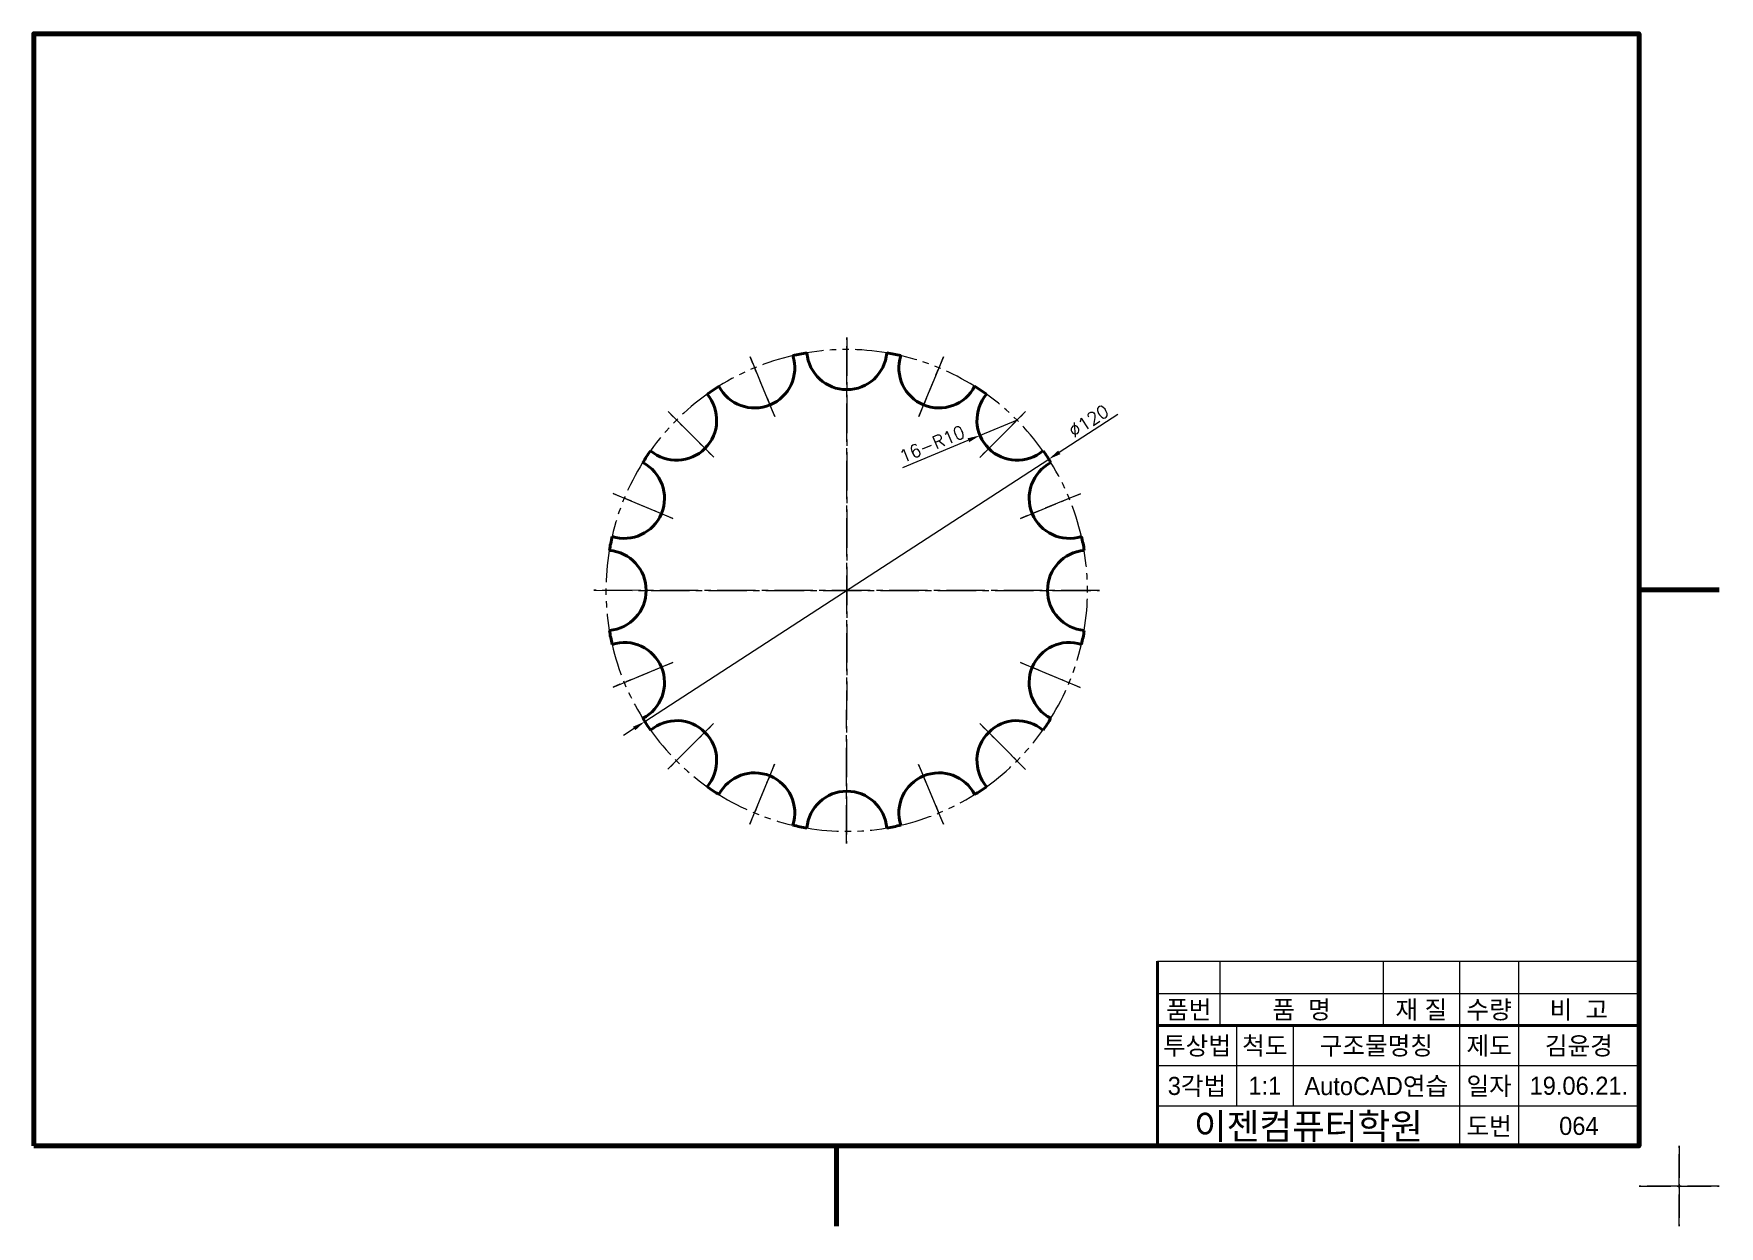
# Model space of a CAD drawing. Header units: millimetres. Extents: x 0 to 4210, y 0 to 2980.
# Drawn here: x 1270 to 1690, y 1772 to 2069 of the extents above; entities that cross this region are included whole.
import ezdxf
from ezdxf.enums import TextEntityAlignment as Align

# ---------------------------------------------------------------- set-up
doc = ezdxf.new("R2010")
doc.units = ezdxf.units.MM
doc.linetypes.add('CENTER2', pattern=[28.575, 19.05, -3.175, 3.175, -3.175])
doc.linetypes.add('PHANTOM2', pattern=[31.75, 15.875, -3.175, 3.175, -3.175, 3.175, -3.175])
for name, color, linetype, lineweight in [('가는선', 1, 'Continuous', 13), ('가상선', 1, 'PHANTOM2', 13), ('구분선', 1, 'PHANTOM2', 13), ('문자', 2, 'Continuous', 20), ('외곽선', 4, 'Continuous', 70), ('외형선', 3, 'Continuous', 40), ('중심선', 1, 'CENTER2', 13), ('치수선', 1, 'Continuous', 13)]:
    doc.layers.add(name, color=color, linetype=linetype, lineweight=lineweight)
doc.styles.get("Standard").update_dxf_attribs({"font": 'romans.shx'})
doc.styles.add('한글', font='')
doc.styles.get('한글').set_extended_font_data('Gulim')

msp = doc.modelspace()

# ---------------------------------------------------------------- texts
at = {"layer": '문자', "ltscale": 0.5}
for s, rotation, p in [('∅120', 32.9892, (1529.2, 1968.3)), ('16-R10', 22.4617, (1486.52, 1962.08))]:
    msp.add_text(s, height=3.15, rotation=rotation, dxfattribs=at).set_placement(p)
at = {"layer": '문자', "ltscale": 0.5, "style": '한글'}
for s, height, p in [('품번', 4.5, (1557.79, 1826)), ('품  명', 4.5, (1585.9, 1826)), ('재 질', 4.5, (1615.75, 1826)), ('수량', 4.5, (1632.64, 1826)), ('비  고', 4.5, (1655.01, 1826)), ('투상법', 4.5, (1559.86, 1817)), ('척도', 4.5, (1576.76, 1817)), ('구조물명칭', 4.5, (1604.54, 1817)), ('제도', 4.5, (1632.64, 1817)), ('김윤경', 4.5, (1655.01, 1817)), ('3각법', 4.5, (1559.86, 1807)), ('1:1', 4.5, (1576.76, 1807)), ('AutoCAD연습', 4.5, (1604.54, 1807)), ('일자', 4.5, (1632.64, 1807)), ('19.06.21.', 4.5, (1655.01, 1807)), ('이젠컴퓨터학원', 6.5, (1587.64, 1797)), ('도번', 4.5, (1632.64, 1797)), ('064', 4.5, (1655.01, 1797))]:
    msp.add_text(s, height=height, dxfattribs=at).set_placement(p, align=Align.MIDDLE)

# ---------------------------------------------------------------- linework, layer by layer
at = {"layer": '가는선', "ltscale": 0.5}
for p, q in [((1550, 1838), (1670, 1838)), ((1565.58, 1838), (1565.58, 1822)), ((1606.22, 1838), (1606.22, 1822)), ((1625.27, 1838), (1625.27, 1792)), ((1640.01, 1838), (1640.01, 1792)), ((1550, 1830), (1670, 1830)), ((1569.73, 1822), (1569.73, 1802)), ((1583.8, 1822), (1583.8, 1802)), ((1550, 1812), (1670, 1812)), ((1550, 1802), (1670, 1802))]:
    msp.add_line(p, q, dxfattribs=at)
at = {"layer": '가상선', "ltscale": 0.5}
for start, end in [(102.9147, 122.0604), (80.4135, 99.5604), (57.9162, 77.0355), (125.4396, 144.5604), (35.4225, 54.5604), (147.9396, 167.0604), (12.9314, 32.0604), (170.4396, 189.5604), (350.4396, 9.5604), (192.9396, 212.0604), (327.9396, 347.0681), (215.4396, 234.5604), (305.4396, 324.5771), (237.9396, 257.0604), (282.9396, 302.0836), (260.4396, 279.5865)]:
    msp.add_arc((1472.58, 1930.36), 60, start, end, dxfattribs=at)
at = {"layer": '구분선', "ltscale": 0.5}
for points in [[(1670, 1782), (1680, 1782), (1680, 1792)], [(1670, 1782), (1680, 1782), (1680, 1792)], [(1680, 1792), (1680, 1782), (1690, 1782)], [(1680, 1792), (1680, 1782), (1690, 1782)], [(1680, 1792), (1680, 1782), (1690, 1782)], [(1680, 1792), (1680, 1782), (1690, 1782)], [(1680, 1772), (1680, 1782), (1670, 1782)], [(1690, 1782), (1680, 1782), (1680, 1772)], [(1690, 1782), (1680, 1782), (1680, 1772)]]:
    msp.add_lwpolyline(points, dxfattribs=at)
at = {"layer": '외곽선', "ltscale": 0.5}
for p, q in [((1670, 1930.5), (1680, 1930.5)), ((1690, 1930.5), (1680, 1930.5)), ((1690, 1930.5), (1680, 1930.5)), ((1670, 1792), (1670, 1838)), ((1470, 1792), (1470, 1782)), ((1470, 1792), (1470, 1782)), ((1470, 1782), (1470, 1772))]:
    msp.add_line(p, q, dxfattribs=at)
msp.add_lwpolyline([(1270, 1792), (1670, 1792), (1670, 2069), (1270, 2069)], close=True, dxfattribs=at)
at = {"layer": '외형선', "ltscale": 0.5}
for p, q in [((1550, 1838), (1550, 1830)), ((1550, 1830), (1550, 1822)), ((1550, 1822), (1670, 1822)), ((1550, 1822), (1550, 1802)), ((1550, 1802), (1550, 1792))]:
    msp.add_line(p, q, dxfattribs=at)
for centre, radius, start, end in [((1449.64, 1985.79), 10, 207.2802, 17.7198), ((1472.61, 1930.36), 60, 99.5604, 102.9396), ((1472.61, 1990.36), 10, 184.7802, 355.2198), ((1472.61, 1930.36), 60, 77.0604, 80.4396), ((1495.57, 1985.79), 10, 162.2802, 332.7198), ((1430.18, 1972.78), 10, 229.7802, 40.2198), ((1472.61, 1930.36), 60, 122.0604, 125.4396), ((1472.61, 1930.36), 60, 54.5604, 57.9396), ((1515.03, 1972.78), 10, 139.7802, 310.2198), ((1417.17, 1953.32), 10, 252.2802, 62.7198), ((1472.61, 1930.36), 60, 144.5604, 147.9396), ((1528.04, 1953.32), 10, 117.2802, 287.7198), ((1472.61, 1930.36), 60, 32.0604, 35.4396), ((1472.61, 1930.36), 60, 167.0604, 170.4396), ((1472.61, 1930.36), 60, 9.5604, 12.9396), ((1412.61, 1930.36), 10, 274.7802, 85.2198), ((1532.61, 1930.36), 10, 94.7802, 265.2198), ((1472.61, 1930.36), 60, 189.5604, 192.9396), ((1472.61, 1930.36), 60, 347.0604, 350.4396), ((1417.17, 1907.39), 10, 297.2802, 107.7198), ((1528.04, 1907.39), 10, 72.2802, 242.7198), ((1472.61, 1930.36), 60, 212.0604, 215.4396), ((1472.61, 1930.36), 60, 324.5604, 327.9396), ((1430.18, 1887.93), 10, 319.7802, 130.2198), ((1515.03, 1887.93), 10, 49.7802, 220.2198), ((1449.64, 1874.92), 10, 342.2802, 152.7198), ((1495.57, 1874.92), 10, 27.2802, 197.7198), ((1472.61, 1930.36), 60, 234.5604, 237.9396), ((1472.61, 1870.36), 10, 4.7802, 175.2198), ((1472.61, 1930.36), 60, 302.0604, 305.4396), ((1472.61, 1930.36), 60, 257.0604, 260.4396), ((1472.61, 1930.36), 60, 279.5604, 282.9396)]:
    msp.add_arc(centre, radius, start, end, dxfattribs=at)
at = {"layer": '중심선', "ltscale": 0.5}
for p, q in [((1472.61, 1993.36), (1472.55, 1867.36)), ((1472.55, 1867.36), (1472.61, 1993.36)), ((1448.49, 1988.57), (1454.66, 1973.67)), ((1454.66, 1973.67), (1448.49, 1988.57)), ((1496.71, 1988.55), (1490.54, 1973.66)), ((1490.54, 1973.66), (1496.71, 1988.55)), ((1428.05, 1974.92), (1439.44, 1963.52)), ((1439.44, 1963.52), (1428.05, 1974.92)), ((1517.14, 1974.88), (1505.74, 1963.49)), ((1505.74, 1963.49), (1517.14, 1974.88)), ((1414.38, 1954.49), (1429.28, 1948.31)), ((1429.28, 1948.31), (1414.38, 1954.49)), ((1530.79, 1954.44), (1515.89, 1948.28)), ((1515.89, 1948.28), (1530.79, 1954.44)), ((1409.58, 1930.38), (1535.58, 1930.33)), ((1535.58, 1930.33), (1409.58, 1930.38)), ((1414.36, 1906.27), (1429.26, 1912.43)), ((1429.26, 1912.43), (1414.36, 1906.27)), ((1530.77, 1906.22), (1515.88, 1912.4)), ((1515.88, 1912.4), (1530.77, 1906.22)), ((1428.01, 1885.83), (1439.42, 1897.22)), ((1439.42, 1897.22), (1428.01, 1885.83)), ((1517.11, 1885.79), (1505.71, 1897.19)), ((1505.71, 1897.19), (1517.11, 1885.79)), ((1448.44, 1872.16), (1454.62, 1887.05)), ((1454.62, 1887.05), (1448.44, 1872.16)), ((1496.66, 1872.14), (1490.5, 1887.04)), ((1490.5, 1887.04), (1496.66, 1872.14))]:
    msp.add_line(p, q, dxfattribs=at)
at = {"layer": '치수선', "ltscale": 0.5}
for p, q in [((1540.14, 1974.21), (1525.55, 1964.74)), ((1515.03, 1972.78), (1505.79, 1968.96)), ((1486.53, 1961), (1502.88, 1967.76)), ((1422.25, 1897.69), (1522.9, 1963.02)), ((1419.61, 1895.97), (1416.97, 1894.26))]:
    msp.add_line(p, q, dxfattribs=at)
for points in [[(1502.68, 1968.24), (1503.08, 1967.27), (1505.79, 1968.96)], [(1525.26, 1965.18), (1525.83, 1964.3), (1522.9, 1963.02)], [(1419.32, 1896.41), (1419.9, 1895.53), (1422.25, 1897.69)]]:
    msp.add_solid(points, dxfattribs=at)

msp.set_redraw_order([(e.dxf.handle, doc.entitydb.next_handle()) for e in msp.query("TEXT MTEXT ATTDEF DIMENSION ARC_DIMENSION")])  # texts and dimensions are drawn at this point

doc.saveas('drawing.dxf')
